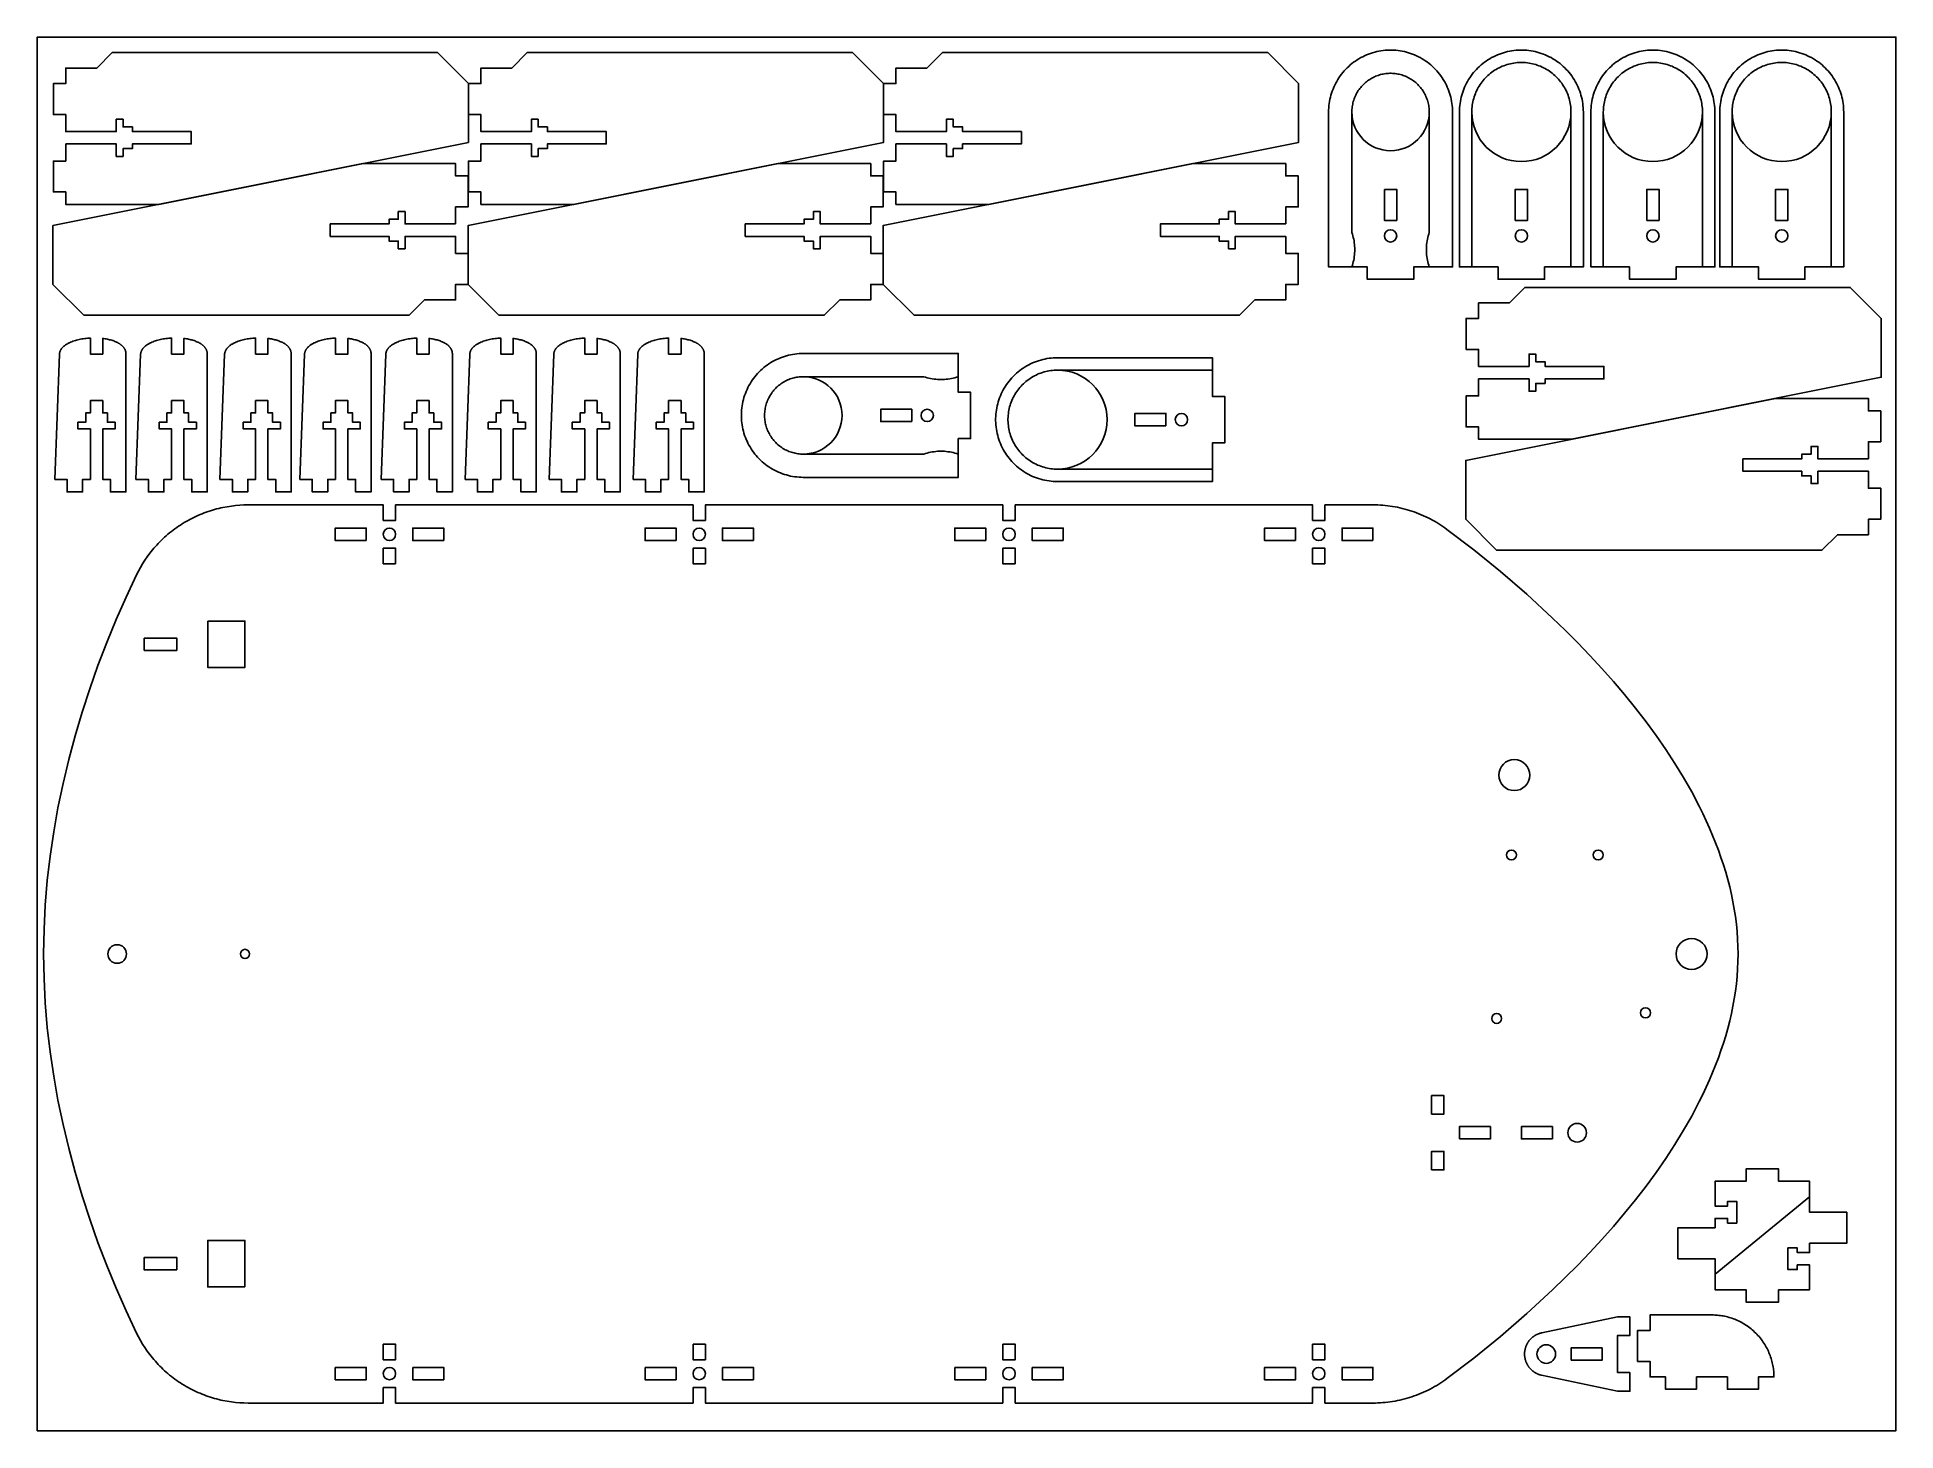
# Model space of a CAD drawing. Header units: millimetres. Extents: x 669 to 1269, y -19 to 431.
import ezdxf

# ---------------------------------------------------------------- set-up
doc = ezdxf.new("R2010")
doc.units = ezdxf.units.MM
doc.header["$MEASUREMENT"] = 0
doc.layers.add('curve', color=7, linetype='Continuous')

msp = doc.modelspace()

# ---------------------------------------------------------------- linework, layer by layer
at = {"layer": 'curve'}
for points in [[(668.83, -19.49), (1268.83, -19.49), (1268.83, 430.51), (668.83, 430.51), (668.83, -19.49)], [(1118.22, 356.34), (1125.72, 356.34), (1125.72, 406.34), (1125.71, 407.03), (1125.67, 407.72), (1125.61, 408.41), (1125.53, 409.09), (1125.42, 409.77), (1125.29, 410.45), (1125.14, 411.13), (1124.96, 411.79), (1124.76, 412.45), (1124.54, 413.11), (1124.29, 413.75), (1124.03, 414.39), (1123.74, 415.02), (1123.43, 415.63), (1123.1, 416.24), (1122.74, 416.83), (1122.37, 417.42), (1121.98, 417.98), (1121.57, 418.54), (1121.14, 419.08), (1120.69, 419.6), (1120.22, 420.11), (1119.74, 420.6), (1119.24, 421.08), (1118.72, 421.54), (1118.19, 421.98), (1117.64, 422.4), (1117.08, 422.8), (1116.51, 423.18), (1115.92, 423.54), (1115.32, 423.89), (1114.71, 424.21), (1114.08, 424.51), (1113.45, 424.78), (1112.81, 425.04), (1112.16, 425.27), (1111.5, 425.48), (1110.84, 425.67), (1110.17, 425.84), (1109.49, 425.98), (1108.81, 426.1), (1108.13, 426.19), (1107.44, 426.27), (1106.75, 426.31), (1106.06, 426.34), (1105.37, 426.34), (1104.68, 426.31), (1103.99, 426.27), (1103.31, 426.19), (1102.62, 426.1), (1101.94, 425.98), (1101.27, 425.84), (1100.6, 425.67), (1099.93, 425.48), (1099.28, 425.27), (1098.63, 425.04), (1097.99, 424.78), (1097.35, 424.51), (1096.73, 424.21), (1096.12, 423.89), (1095.52, 423.54), (1094.93, 423.18), (1094.36, 422.8), (1093.8, 422.4), (1093.25, 421.98), (1092.72, 421.54), (1092.2, 421.08), (1091.7, 420.6), (1091.22, 420.11), (1090.75, 419.6), (1090.3, 419.08), (1089.87, 418.54), (1089.46, 417.98), (1089.07, 417.42), (1088.69, 416.83), (1088.34, 416.24), (1088.01, 415.63), (1087.7, 415.02), (1087.41, 414.39), (1087.14, 413.75), (1086.9, 413.11), (1086.68, 412.45), (1086.48, 411.79), (1086.3, 411.13), (1086.15, 410.45), (1086.02, 409.77), (1085.91, 409.09), (1085.83, 408.41), (1085.77, 407.72), (1085.73, 407.03), (1085.72, 406.34), (1085.72, 356.34), (1093.22, 356.34), (1093.39, 356.88), (1093.55, 357.42), (1093.69, 357.97), (1093.81, 358.52), (1093.92, 359.08), (1094, 359.64), (1094.07, 360.2), (1094.11, 360.76), (1094.14, 361.33), (1094.15, 361.89), (1094.14, 362.46), (1094.11, 363.02), (1094.07, 363.59), (1094, 364.15), (1093.92, 364.71), (1093.81, 365.26), (1093.69, 365.82), (1093.55, 366.36), (1093.39, 366.91), (1093.22, 367.45), (1093.22, 406.34), (1093.23, 406.77), (1093.25, 407.2), (1093.29, 407.63), (1093.34, 408.06), (1093.4, 408.49), (1093.49, 408.91), (1093.58, 409.33), (1093.69, 409.75), (1093.82, 410.16), (1093.96, 410.57), (1094.11, 410.97), (1094.28, 411.37), (1094.46, 411.76), (1094.65, 412.15), (1094.86, 412.53), (1095.08, 412.9), (1095.31, 413.26), (1095.56, 413.62), (1095.81, 413.96), (1096.08, 414.3), (1096.36, 414.63), (1096.65, 414.95), (1096.96, 415.25), (1097.27, 415.55), (1097.59, 415.84), (1097.93, 416.11), (1098.27, 416.38), (1098.62, 416.63), (1098.98, 416.87), (1099.34, 417.09), (1099.72, 417.31), (1100.1, 417.51), (1100.49, 417.69), (1100.89, 417.87), (1101.29, 418.03), (1101.69, 418.17), (1102.1, 418.31), (1102.52, 418.42), (1102.94, 418.53), (1103.36, 418.61), (1103.78, 418.69), (1104.21, 418.75), (1104.64, 418.79), (1105.07, 418.82), (1105.5, 418.84), (1105.93, 418.84), (1106.37, 418.82), (1106.8, 418.79), (1107.23, 418.75), (1107.65, 418.69), (1108.08, 418.61), (1108.5, 418.53), (1108.92, 418.42), (1109.33, 418.31), (1109.75, 418.17), (1110.15, 418.03), (1110.55, 417.87), (1110.95, 417.69), (1111.34, 417.51), (1111.72, 417.31), (1112.09, 417.09), (1112.46, 416.87), (1112.82, 416.63), (1113.17, 416.38), (1113.51, 416.11), (1113.85, 415.84), (1114.17, 415.55), (1114.48, 415.25), (1114.78, 414.95), (1115.08, 414.63), (1115.36, 414.3), (1115.62, 413.96), (1115.88, 413.62), (1116.13, 413.26), (1116.36, 412.9), (1116.58, 412.53), (1116.79, 412.15), (1116.98, 411.76), (1117.16, 411.37), (1117.33, 410.97), (1117.48, 410.57), (1117.62, 410.16), (1117.74, 409.75), (1117.86, 409.33), (1117.95, 408.91), (1118.03, 408.49), (1118.1, 408.06), (1118.15, 407.63), (1118.19, 407.2), (1118.21, 406.77), (1118.22, 406.34), (1118.22, 367.45), (1118.04, 366.91), (1117.88, 366.36), (1117.74, 365.82), (1117.62, 365.26), (1117.52, 364.71), (1117.44, 364.15), (1117.37, 363.59), (1117.32, 363.02), (1117.29, 362.46), (1117.29, 361.89), (1117.29, 361.33), (1117.32, 360.76), (1117.37, 360.2), (1117.44, 359.64), (1117.52, 359.08), (1117.62, 358.52), (1117.74, 357.97), (1117.88, 357.42), (1118.04, 356.88), (1118.22, 356.34)], [(1131.95, 356.34), (1131.95, 406.34), (1131.96, 406.89), (1131.99, 407.44), (1132.04, 407.99), (1132.1, 408.54), (1132.19, 409.09), (1132.29, 409.63), (1132.42, 410.17), (1132.56, 410.7), (1132.72, 411.23), (1132.89, 411.75), (1133.09, 412.27), (1133.3, 412.78), (1133.54, 413.28), (1133.78, 413.78), (1134.05, 414.26), (1134.33, 414.73), (1134.63, 415.2), (1134.94, 415.65), (1135.27, 416.1), (1135.62, 416.53), (1135.97, 416.95), (1136.35, 417.36), (1136.74, 417.75), (1137.14, 418.13), (1137.55, 418.5), (1137.97, 418.85), (1138.41, 419.19), (1138.86, 419.51), (1139.32, 419.81), (1139.79, 420.1), (1140.27, 420.38), (1140.76, 420.63), (1141.26, 420.87), (1141.76, 421.1), (1142.28, 421.3), (1142.8, 421.49), (1143.32, 421.66), (1143.85, 421.81), (1144.39, 421.94), (1144.93, 422.05), (1145.48, 422.15), (1146.02, 422.22), (1146.57, 422.28), (1147.12, 422.32), (1147.67, 422.34), (1148.23, 422.34), (1148.78, 422.32), (1149.33, 422.28), (1149.88, 422.22), (1150.43, 422.15), (1150.97, 422.05), (1151.51, 421.94), (1152.05, 421.81), (1152.58, 421.66), (1153.1, 421.49), (1153.62, 421.3), (1154.14, 421.1), (1154.64, 420.87), (1155.14, 420.63), (1155.63, 420.38), (1156.11, 420.1), (1156.58, 419.81), (1157.04, 419.51), (1157.49, 419.19), (1157.93, 418.85), (1158.35, 418.5), (1158.77, 418.13), (1159.17, 417.75), (1159.55, 417.36), (1159.93, 416.95), (1160.29, 416.53), (1160.63, 416.1), (1160.96, 415.65), (1161.27, 415.2), (1161.57, 414.73), (1161.85, 414.26), (1162.12, 413.78), (1162.37, 413.28), (1162.6, 412.78), (1162.81, 412.27), (1163.01, 411.75), (1163.18, 411.23), (1163.34, 410.7), (1163.49, 410.17), (1163.61, 409.63), (1163.71, 409.09), (1163.8, 408.54), (1163.87, 407.99), (1163.91, 407.44), (1163.94, 406.89), (1163.95, 406.34), (1163.95, 356.34), (1167.95, 356.34), (1167.95, 406.34), (1167.94, 407.03), (1167.9, 407.72), (1167.84, 408.41), (1167.76, 409.09), (1167.65, 409.77), (1167.52, 410.45), (1167.37, 411.13), (1167.19, 411.79), (1166.99, 412.45), (1166.77, 413.11), (1166.53, 413.75), (1166.26, 414.39), (1165.97, 415.02), (1165.66, 415.63), (1165.33, 416.24), (1164.98, 416.83), (1164.6, 417.42), (1164.21, 417.98), (1163.8, 418.54), (1163.37, 419.08), (1162.92, 419.6), (1162.45, 420.11), (1161.97, 420.6), (1161.47, 421.08), (1160.95, 421.54), (1160.42, 421.98), (1159.87, 422.4), (1159.31, 422.8), (1158.74, 423.18), (1158.15, 423.54), (1157.55, 423.89), (1156.94, 424.21), (1156.32, 424.51), (1155.68, 424.78), (1155.04, 425.04), (1154.39, 425.27), (1153.74, 425.48), (1153.07, 425.67), (1152.4, 425.84), (1151.73, 425.98), (1151.05, 426.1), (1150.36, 426.19), (1149.67, 426.27), (1148.99, 426.31), (1148.3, 426.34), (1147.61, 426.34), (1146.92, 426.31), (1146.23, 426.27), (1145.54, 426.19), (1144.86, 426.1), (1144.18, 425.98), (1143.5, 425.84), (1142.83, 425.67), (1142.17, 425.48), (1141.51, 425.27), (1140.86, 425.04), (1140.22, 424.78), (1139.59, 424.51), (1138.96, 424.21), (1138.35, 423.89), (1137.75, 423.54), (1137.16, 423.18), (1136.59, 422.8), (1136.03, 422.4), (1135.48, 421.98), (1134.95, 421.54), (1134.43, 421.08), (1133.93, 420.6), (1133.45, 420.11), (1132.98, 419.6), (1132.53, 419.08), (1132.1, 418.54), (1131.69, 417.98), (1131.3, 417.42), (1130.93, 416.83), (1130.57, 416.24), (1130.24, 415.63), (1129.93, 415.02), (1129.64, 414.39), (1129.38, 413.75), (1129.13, 413.11), (1128.91, 412.45), (1128.71, 411.79), (1128.53, 411.13), (1128.38, 410.45), (1128.25, 409.77), (1128.14, 409.09), (1128.06, 408.41), (1128, 407.72), (1127.96, 407.03), (1127.95, 406.34), (1127.95, 356.34), (1131.95, 356.34)], [(1174.4, 356.34), (1174.4, 406.34), (1174.41, 406.89), (1174.44, 407.44), (1174.49, 407.99), (1174.56, 408.54), (1174.64, 409.09), (1174.75, 409.63), (1174.87, 410.17), (1175.01, 410.7), (1175.17, 411.23), (1175.35, 411.75), (1175.54, 412.27), (1175.76, 412.78), (1175.99, 413.28), (1176.24, 413.78), (1176.5, 414.26), (1176.78, 414.73), (1177.08, 415.2), (1177.4, 415.65), (1177.72, 416.1), (1178.07, 416.53), (1178.43, 416.95), (1178.8, 417.36), (1179.19, 417.75), (1179.59, 418.13), (1180, 418.5), (1180.43, 418.85), (1180.87, 419.19), (1181.32, 419.51), (1181.77, 419.81), (1182.25, 420.1), (1182.73, 420.38), (1183.21, 420.63), (1183.71, 420.87), (1184.22, 421.1), (1184.73, 421.3), (1185.25, 421.49), (1185.78, 421.66), (1186.31, 421.81), (1186.84, 421.94), (1187.38, 422.05), (1187.93, 422.15), (1188.48, 422.22), (1189.02, 422.28), (1189.58, 422.32), (1190.13, 422.34), (1190.68, 422.34), (1191.23, 422.32), (1191.78, 422.28), (1192.33, 422.22), (1192.88, 422.15), (1193.42, 422.05), (1193.96, 421.94), (1194.5, 421.81), (1195.03, 421.66), (1195.56, 421.49), (1196.08, 421.3), (1196.59, 421.1), (1197.1, 420.87), (1197.59, 420.63), (1198.08, 420.38), (1198.56, 420.1), (1199.03, 419.81), (1199.49, 419.51), (1199.94, 419.19), (1200.38, 418.85), (1200.81, 418.5), (1201.22, 418.13), (1201.62, 417.75), (1202.01, 417.36), (1202.38, 416.95), (1202.74, 416.53), (1203.08, 416.1), (1203.41, 415.65), (1203.73, 415.2), (1204.02, 414.73), (1204.31, 414.26), (1204.57, 413.78), (1204.82, 413.28), (1205.05, 412.78), (1205.26, 412.27), (1205.46, 411.75), (1205.64, 411.23), (1205.8, 410.7), (1205.94, 410.17), (1206.06, 409.63), (1206.17, 409.09), (1206.25, 408.54), (1206.32, 407.99), (1206.37, 407.44), (1206.39, 406.89), (1206.4, 406.34), (1206.4, 356.34), (1210.4, 356.34), (1210.4, 406.34), (1210.39, 407.03), (1210.36, 407.72), (1210.3, 408.41), (1210.21, 409.09), (1210.11, 409.77), (1209.98, 410.45), (1209.82, 411.13), (1209.65, 411.79), (1209.45, 412.45), (1209.22, 413.11), (1208.98, 413.75), (1208.71, 414.39), (1208.42, 415.02), (1208.11, 415.63), (1207.78, 416.24), (1207.43, 416.83), (1207.06, 417.42), (1206.67, 417.98), (1206.25, 418.54), (1205.82, 419.08), (1205.37, 419.6), (1204.91, 420.11), (1204.42, 420.6), (1203.92, 421.08), (1203.41, 421.54), (1202.87, 421.98), (1202.33, 422.4), (1201.77, 422.8), (1201.19, 423.18), (1200.6, 423.54), (1200, 423.89), (1199.39, 424.21), (1198.77, 424.51), (1198.14, 424.78), (1197.5, 425.04), (1196.85, 425.27), (1196.19, 425.48), (1195.52, 425.67), (1194.85, 425.84), (1194.18, 425.98), (1193.5, 426.1), (1192.81, 426.19), (1192.13, 426.27), (1191.44, 426.31), (1190.75, 426.34), (1190.06, 426.34), (1189.37, 426.31), (1188.68, 426.27), (1187.99, 426.19), (1187.31, 426.1), (1186.63, 425.98), (1185.95, 425.84), (1185.28, 425.67), (1184.62, 425.48), (1183.96, 425.27), (1183.31, 425.04), (1182.67, 424.78), (1182.04, 424.51), (1181.42, 424.21), (1180.81, 423.89), (1180.21, 423.54), (1179.62, 423.18), (1179.04, 422.8), (1178.48, 422.4), (1177.93, 421.98), (1177.4, 421.54), (1176.89, 421.08), (1176.38, 420.6), (1175.9, 420.11), (1175.43, 419.6), (1174.99, 419.08), (1174.55, 418.54), (1174.14, 417.98), (1173.75, 417.42), (1173.38, 416.83), (1173.03, 416.24), (1172.69, 415.63), (1172.38, 415.02), (1172.1, 414.39), (1171.83, 413.75), (1171.58, 413.11), (1171.36, 412.45), (1171.16, 411.79), (1170.99, 411.13), (1170.83, 410.45), (1170.7, 409.77), (1170.59, 409.09), (1170.51, 408.41), (1170.45, 407.72), (1170.42, 407.03), (1170.4, 406.34), (1170.4, 356.34), (1174.4, 356.34)], [(1216, 356.34), (1216, 406.34), (1216.01, 406.89), (1216.03, 407.44), (1216.08, 407.99), (1216.15, 408.54), (1216.23, 409.09), (1216.34, 409.63), (1216.46, 410.17), (1216.6, 410.7), (1216.76, 411.23), (1216.94, 411.75), (1217.14, 412.27), (1217.35, 412.78), (1217.58, 413.28), (1217.83, 413.78), (1218.09, 414.26), (1218.38, 414.73), (1218.67, 415.2), (1218.99, 415.65), (1219.32, 416.1), (1219.66, 416.53), (1220.02, 416.95), (1220.39, 417.36), (1220.78, 417.75), (1221.18, 418.13), (1221.6, 418.5), (1222.02, 418.85), (1222.46, 419.19), (1222.91, 419.51), (1223.37, 419.81), (1223.84, 420.1), (1224.32, 420.38), (1224.81, 420.63), (1225.3, 420.87), (1225.81, 421.1), (1226.32, 421.3), (1226.84, 421.49), (1227.37, 421.66), (1227.9, 421.81), (1228.44, 421.94), (1228.98, 422.05), (1229.52, 422.15), (1230.07, 422.22), (1230.62, 422.28), (1231.17, 422.32), (1231.72, 422.34), (1232.27, 422.34), (1232.83, 422.32), (1233.38, 422.28), (1233.93, 422.22), (1234.47, 422.15), (1235.02, 422.05), (1235.56, 421.94), (1236.09, 421.81), (1236.62, 421.66), (1237.15, 421.49), (1237.67, 421.3), (1238.18, 421.1), (1238.69, 420.87), (1239.19, 420.63), (1239.68, 420.38), (1240.16, 420.1), (1240.63, 419.81), (1241.09, 419.51), (1241.53, 419.19), (1241.97, 418.85), (1242.4, 418.5), (1242.81, 418.13), (1243.21, 417.75), (1243.6, 417.36), (1243.97, 416.95), (1244.33, 416.53), (1244.68, 416.1), (1245.01, 415.65), (1245.32, 415.2), (1245.62, 414.73), (1245.9, 414.26), (1246.16, 413.78), (1246.41, 413.28), (1246.64, 412.78), (1246.86, 412.27), (1247.05, 411.75), (1247.23, 411.23), (1247.39, 410.7), (1247.53, 410.17), (1247.65, 409.63), (1247.76, 409.09), (1247.84, 408.54), (1247.91, 407.99), (1247.96, 407.44), (1247.99, 406.89), (1248, 406.34), (1248, 356.34), (1252, 356.34), (1252, 406.34), (1251.98, 407.03), (1251.95, 407.72), (1251.89, 408.41), (1251.81, 409.09), (1251.7, 409.77), (1251.57, 410.45), (1251.42, 411.13), (1251.24, 411.79), (1251.04, 412.45), (1250.82, 413.11), (1250.57, 413.75), (1250.31, 414.39), (1250.02, 415.02), (1249.71, 415.63), (1249.37, 416.24), (1249.02, 416.83), (1248.65, 417.42), (1248.26, 417.98), (1247.85, 418.54), (1247.42, 419.08), (1246.97, 419.6), (1246.5, 420.11), (1246.02, 420.6), (1245.52, 421.08), (1245, 421.54), (1244.47, 421.98), (1243.92, 422.4), (1243.36, 422.8), (1242.78, 423.18), (1242.2, 423.54), (1241.6, 423.89), (1240.98, 424.21), (1240.36, 424.51), (1239.73, 424.78), (1239.09, 425.04), (1238.44, 425.27), (1237.78, 425.48), (1237.12, 425.67), (1236.45, 425.84), (1235.77, 425.98), (1235.09, 426.1), (1234.41, 426.19), (1233.72, 426.27), (1233.03, 426.31), (1232.34, 426.34), (1231.65, 426.34), (1230.96, 426.31), (1230.27, 426.27), (1229.59, 426.19), (1228.9, 426.1), (1228.22, 425.98), (1227.55, 425.84), (1226.88, 425.67), (1226.21, 425.48), (1225.55, 425.27), (1224.9, 425.04), (1224.26, 424.78), (1223.63, 424.51), (1223.01, 424.21), (1222.4, 423.89), (1221.8, 423.54), (1221.21, 423.18), (1220.64, 422.8), (1220.07, 422.4), (1219.53, 421.98), (1218.99, 421.54), (1218.48, 421.08), (1217.98, 420.6), (1217.49, 420.11), (1217.03, 419.6), (1216.58, 419.08), (1216.15, 418.54), (1215.74, 417.98), (1215.34, 417.42), (1214.97, 416.83), (1214.62, 416.24), (1214.29, 415.63), (1213.98, 415.02), (1213.69, 414.39), (1213.42, 413.75), (1213.18, 413.11), (1212.95, 412.45), (1212.75, 411.79), (1212.58, 411.13), (1212.42, 410.45), (1212.29, 409.77), (1212.19, 409.09), (1212.1, 408.41), (1212.04, 407.72), (1212.01, 407.03), (1212, 406.34), (1212, 356.34), (1216, 356.34)], [(678.05, 396.02), (694.35, 396.02), (694.35, 392.02), (696.55, 392.02), (696.55, 394.52), (699.55, 394.52), (699.55, 396.02), (718.55, 396.02), (718.55, 400.02), (699.55, 400.02), (699.55, 401.52), (696.55, 401.52), (696.55, 404.02), (694.35, 404.02), (694.35, 400.02), (678.05, 400.02), (678.05, 405.52), (674.05, 405.52), (674.05, 415.52), (678.05, 415.52), (678.05, 420.52), (688.05, 420.52), (693.05, 425.52), (798.05, 425.52), (808.05, 415.52), (808.05, 396.52), (708.05, 376.52), (678.05, 376.52), (678.05, 380.52), (674.05, 380.52), (674.05, 390.52), (678.05, 390.52), (678.05, 396.02)], [(812.05, 396.02), (828.35, 396.02), (828.35, 392.02), (830.55, 392.02), (830.55, 394.52), (833.55, 394.52), (833.55, 396.02), (852.55, 396.02), (852.55, 400.02), (833.55, 400.02), (833.55, 401.52), (830.55, 401.52), (830.55, 404.02), (828.35, 404.02), (828.35, 400.02), (812.05, 400.02), (812.05, 405.52), (808.05, 405.52), (808.05, 415.52), (812.05, 415.52), (812.05, 420.52), (822.05, 420.52), (827.05, 425.52), (932.05, 425.52), (942.05, 415.52), (942.05, 396.52), (842.05, 376.52), (812.05, 376.52), (812.05, 380.52), (808.05, 380.52), (808.05, 390.52), (812.05, 390.52), (812.05, 396.02)], [(946.05, 396.02), (962.35, 396.02), (962.35, 392.02), (964.55, 392.02), (964.55, 394.52), (967.55, 394.52), (967.55, 396.02), (986.55, 396.02), (986.55, 400.02), (967.55, 400.02), (967.55, 401.52), (964.55, 401.52), (964.55, 404.02), (962.35, 404.02), (962.35, 400.02), (946.05, 400.02), (946.05, 405.52), (942.05, 405.52), (942.05, 415.52), (946.05, 415.52), (946.05, 420.52), (956.05, 420.52), (961.05, 425.52), (1066.05, 425.52), (1076.05, 415.52), (1076.05, 396.52), (976.05, 376.52), (946.05, 376.52), (946.05, 380.52), (942.05, 380.52), (942.05, 390.52), (946.05, 390.52), (946.05, 396.02)], [(803.91, 370.19), (787.61, 370.19), (787.61, 374.19), (785.41, 374.19), (785.41, 371.69), (782.41, 371.69), (782.41, 370.19), (763.41, 370.19), (763.41, 366.19), (782.41, 366.19), (782.41, 364.69), (785.41, 364.69), (785.41, 362.19), (787.61, 362.19), (787.61, 366.19), (803.91, 366.19), (803.91, 360.69), (807.91, 360.69), (807.91, 350.69), (803.91, 350.69), (803.91, 345.69), (793.91, 345.69), (788.91, 340.69), (683.91, 340.69), (673.91, 350.69), (673.91, 369.69), (773.91, 389.69), (803.91, 389.69), (803.91, 385.69), (807.91, 385.69), (807.91, 375.69), (803.91, 375.69), (803.91, 370.19)], [(937.91, 370.19), (921.61, 370.19), (921.61, 374.19), (919.41, 374.19), (919.41, 371.69), (916.41, 371.69), (916.41, 370.19), (897.41, 370.19), (897.41, 366.19), (916.41, 366.19), (916.41, 364.69), (919.41, 364.69), (919.41, 362.19), (921.61, 362.19), (921.61, 366.19), (937.91, 366.19), (937.91, 360.69), (941.91, 360.69), (941.91, 350.69), (937.91, 350.69), (937.91, 345.69), (927.91, 345.69), (922.91, 340.69), (817.91, 340.69), (807.91, 350.69), (807.91, 369.69), (907.91, 389.69), (937.91, 389.69), (937.91, 385.69), (941.91, 385.69), (941.91, 375.69), (937.91, 375.69), (937.91, 370.19)], [(1071.91, 370.19), (1055.61, 370.19), (1055.61, 374.19), (1053.41, 374.19), (1053.41, 371.69), (1050.41, 371.69), (1050.41, 370.19), (1031.41, 370.19), (1031.41, 366.19), (1050.41, 366.19), (1050.41, 364.69), (1053.41, 364.69), (1053.41, 362.19), (1055.61, 362.19), (1055.61, 366.19), (1071.91, 366.19), (1071.91, 360.69), (1075.91, 360.69), (1075.91, 350.69), (1071.91, 350.69), (1071.91, 345.69), (1061.91, 345.69), (1056.91, 340.69), (951.91, 340.69), (941.91, 350.69), (941.91, 369.69), (1041.91, 389.69), (1071.91, 389.69), (1071.91, 385.69), (1075.91, 385.69), (1075.91, 375.69), (1071.91, 375.69), (1071.91, 370.19)], [(1103.72, 381.34), (1103.72, 371.34), (1107.72, 371.34), (1107.72, 381.34), (1103.72, 381.34)], [(1145.95, 371.34), (1149.95, 371.34), (1149.95, 381.34), (1145.95, 381.34), (1145.95, 371.34)], [(1188.4, 371.34), (1192.4, 371.34), (1192.4, 381.34), (1188.4, 381.34), (1188.4, 371.34)], [(1230, 371.34), (1234, 371.34), (1234, 381.34), (1230, 381.34), (1230, 371.34)], [(1093.22, 356.34), (1098.22, 356.34), (1098.22, 352.34), (1113.22, 352.34), (1113.22, 356.34), (1118.22, 356.34)], [(1131.95, 356.34), (1140.45, 356.34), (1140.45, 352.34), (1155.45, 352.34), (1155.45, 356.34), (1163.95, 356.34)], [(1174.4, 356.34), (1182.9, 356.34), (1182.9, 352.34), (1197.9, 352.34), (1197.9, 356.34), (1206.4, 356.34)], [(1216, 356.34), (1224.5, 356.34), (1224.5, 352.34), (1239.5, 352.34), (1239.5, 356.34), (1248, 356.34)], [(1134.11, 320.18), (1150.41, 320.18), (1150.41, 316.18), (1152.61, 316.18), (1152.61, 318.68), (1155.61, 318.68), (1155.61, 320.18), (1174.61, 320.18), (1174.61, 324.18), (1155.61, 324.18), (1155.61, 325.68), (1152.61, 325.68), (1152.61, 328.18), (1150.41, 328.18), (1150.41, 324.18), (1134.11, 324.18), (1134.11, 329.68), (1130.11, 329.68), (1130.11, 339.68), (1134.11, 339.68), (1134.11, 344.68), (1144.11, 344.68), (1149.11, 349.68), (1254.11, 349.68), (1264.11, 339.68), (1264.11, 320.68), (1164.11, 300.68), (1134.11, 300.68), (1134.11, 304.68), (1130.11, 304.68), (1130.11, 314.68), (1134.11, 314.68), (1134.11, 320.18)], [(674.49, 287.69), (675.99, 328.19), (676, 328.26), (676.01, 328.34), (676.02, 328.41), (676.04, 328.48), (676.05, 328.55), (676.07, 328.62), (676.09, 328.7), (676.11, 328.77), (676.13, 328.84), (676.15, 328.9), (676.18, 328.97), (676.2, 329.04), (676.23, 329.11), (676.26, 329.18), (676.29, 329.24), (676.32, 329.31), (676.35, 329.37), (676.39, 329.44), (676.42, 329.5), (676.46, 329.57), (676.5, 329.63), (676.54, 329.69), (676.58, 329.76), (676.62, 329.82), (676.67, 329.88), (676.71, 329.94), (676.81, 330.06), (676.91, 330.18), (677.01, 330.29), (677.12, 330.41), (677.23, 330.52), (677.35, 330.63), (677.47, 330.74), (677.6, 330.84), (677.73, 330.94), (677.87, 331.05), (678.01, 331.14), (678.16, 331.24), (678.3, 331.34), (678.46, 331.43), (678.61, 331.52), (678.77, 331.61), (678.94, 331.69), (679.11, 331.78), (679.28, 331.86), (679.63, 332.02), (679.99, 332.17), (680.37, 332.31), (680.76, 332.44), (681.15, 332.57), (681.56, 332.68), (681.98, 332.79), (682.4, 332.89), (682.83, 332.97), (683.27, 333.05), (683.71, 333.13), (684.16, 333.19), (684.62, 333.24), (685.07, 333.29), (685.53, 333.33), (685.99, 333.35), (685.99, 328.19), (689.99, 328.19), (689.99, 333.22), (690.37, 333.17), (690.75, 333.11), (691.12, 333.05), (691.49, 332.98), (691.85, 332.9), (692.21, 332.82), (692.55, 332.73), (692.89, 332.63), (693.23, 332.52), (693.55, 332.41), (693.86, 332.29), (694.17, 332.17), (694.46, 332.03), (694.75, 331.9), (694.88, 331.82), (695.02, 331.75), (695.15, 331.67), (695.28, 331.6), (695.41, 331.52), (695.53, 331.44), (695.65, 331.35), (695.77, 331.27), (695.88, 331.18), (695.99, 331.09), (696.1, 331.01), (696.2, 330.91), (696.3, 330.82), (696.4, 330.73), (696.49, 330.63), (696.58, 330.53), (696.66, 330.43), (696.75, 330.33), (696.82, 330.22), (696.9, 330.12), (696.97, 330.01), (697.03, 329.9), (697.06, 329.85), (697.09, 329.79), (697.12, 329.74), (697.15, 329.68), (697.18, 329.62), (697.2, 329.57), (697.23, 329.51), (697.25, 329.45), (697.28, 329.39), (697.3, 329.33), (697.32, 329.27), (697.34, 329.21), (697.36, 329.15), (697.37, 329.09), (697.39, 329.03), (697.41, 328.97), (697.42, 328.9), (697.43, 328.84), (697.44, 328.78), (697.45, 328.72), (697.46, 328.65), (697.47, 328.59), (697.48, 328.52), (697.48, 328.46), (697.49, 328.39), (697.49, 328.32), (697.49, 328.26), (697.49, 283.69), (692.49, 283.69), (692.49, 287.69), (689.99, 287.69), (689.99, 303.99), (693.99, 303.99), (693.99, 306.19), (691.49, 306.19), (691.49, 309.19), (689.99, 309.19), (689.99, 313.19), (685.99, 313.19), (685.99, 309.19), (684.49, 309.19), (684.49, 306.19), (681.99, 306.19), (681.99, 303.99), (685.99, 303.99), (685.99, 287.69), (683.49, 287.69), (683.49, 283.69), (678.49, 283.69), (678.49, 287.69), (674.49, 287.69)], [(700.72, 287.69), (702.22, 328.19), (702.23, 328.26), (702.24, 328.34), (702.26, 328.41), (702.27, 328.48), (702.29, 328.55), (702.3, 328.62), (702.32, 328.7), (702.34, 328.77), (702.36, 328.84), (702.38, 328.9), (702.41, 328.97), (702.44, 329.04), (702.46, 329.11), (702.49, 329.18), (702.52, 329.24), (702.55, 329.31), (702.59, 329.37), (702.62, 329.44), (702.66, 329.5), (702.69, 329.57), (702.73, 329.63), (702.77, 329.69), (702.81, 329.76), (702.86, 329.82), (702.9, 329.88), (702.94, 329.94), (703.04, 330.06), (703.14, 330.18), (703.24, 330.29), (703.35, 330.41), (703.46, 330.52), (703.58, 330.63), (703.71, 330.74), (703.83, 330.84), (703.97, 330.94), (704.1, 331.05), (704.24, 331.14), (704.39, 331.24), (704.54, 331.34), (704.69, 331.43), (704.85, 331.52), (705.01, 331.61), (705.17, 331.69), (705.34, 331.78), (705.51, 331.86), (705.86, 332.02), (706.22, 332.17), (706.6, 332.31), (706.99, 332.44), (707.38, 332.57), (707.79, 332.68), (708.21, 332.79), (708.63, 332.89), (709.06, 332.97), (709.5, 333.05), (709.95, 333.13), (710.39, 333.19), (710.85, 333.24), (711.3, 333.29), (711.76, 333.33), (712.22, 333.35), (712.22, 328.19), (716.22, 328.19), (716.22, 333.22), (716.61, 333.17), (716.98, 333.11), (717.36, 333.05), (717.72, 332.98), (718.08, 332.9), (718.44, 332.82), (718.79, 332.73), (719.13, 332.63), (719.46, 332.52), (719.78, 332.41), (720.09, 332.29), (720.4, 332.17), (720.69, 332.03), (720.98, 331.9), (721.12, 331.82), (721.25, 331.75), (721.38, 331.67), (721.51, 331.6), (721.64, 331.52), (721.76, 331.44), (721.88, 331.35), (722, 331.27), (722.11, 331.18), (722.22, 331.09), (722.33, 331.01), (722.43, 330.91), (722.53, 330.82), (722.63, 330.73), (722.72, 330.63), (722.81, 330.53), (722.9, 330.43), (722.98, 330.33), (723.06, 330.22), (723.13, 330.12), (723.2, 330.01), (723.26, 329.9), (723.3, 329.85), (723.33, 329.79), (723.36, 329.74), (723.38, 329.68), (723.41, 329.62), (723.44, 329.57), (723.46, 329.51), (723.49, 329.45), (723.51, 329.39), (723.53, 329.33), (723.55, 329.27), (723.57, 329.21), (723.59, 329.15), (723.61, 329.09), (723.62, 329.03), (723.64, 328.97), (723.65, 328.9), (723.66, 328.84), (723.68, 328.78), (723.69, 328.72), (723.69, 328.65), (723.7, 328.59), (723.71, 328.52), (723.71, 328.46), (723.72, 328.39), (723.72, 328.32), (723.72, 328.26), (723.72, 283.69), (718.72, 283.69), (718.72, 287.69), (716.22, 287.69), (716.22, 303.99), (720.22, 303.99), (720.22, 306.19), (717.72, 306.19), (717.72, 309.19), (716.22, 309.19), (716.22, 313.19), (712.22, 313.19), (712.22, 309.19), (710.72, 309.19), (710.72, 306.19), (708.22, 306.19), (708.22, 303.99), (712.22, 303.99), (712.22, 287.69), (709.72, 287.69), (709.72, 283.69), (704.72, 283.69), (704.72, 287.69), (700.72, 287.69)], [(727.83, 287.69), (729.33, 328.19), (729.34, 328.26), (729.35, 328.34), (729.36, 328.41), (729.38, 328.48), (729.39, 328.55), (729.41, 328.62), (729.43, 328.7), (729.45, 328.77), (729.47, 328.84), (729.49, 328.9), (729.52, 328.97), (729.54, 329.04), (729.57, 329.11), (729.6, 329.18), (729.63, 329.24), (729.66, 329.31), (729.69, 329.37), (729.73, 329.44), (729.76, 329.5), (729.8, 329.57), (729.84, 329.63), (729.88, 329.69), (729.92, 329.76), (729.96, 329.82), (730.01, 329.88), (730.05, 329.94), (730.14, 330.06), (730.24, 330.18), (730.35, 330.29), (730.46, 330.41), (730.57, 330.52), (730.69, 330.63), (730.81, 330.74), (730.94, 330.84), (731.07, 330.94), (731.21, 331.05), (731.35, 331.14), (731.49, 331.24), (731.64, 331.34), (731.8, 331.43), (731.95, 331.52), (732.11, 331.61), (732.28, 331.69), (732.44, 331.78), (732.61, 331.86), (732.97, 332.02), (733.33, 332.17), (733.71, 332.31), (734.09, 332.44), (734.49, 332.57), (734.9, 332.68), (735.31, 332.79), (735.74, 332.89), (736.17, 332.97), (736.61, 333.05), (737.05, 333.13), (737.5, 333.19), (737.95, 333.24), (738.41, 333.29), (738.87, 333.33), (739.33, 333.35), (739.33, 328.19), (743.33, 328.19), (743.33, 333.22), (743.71, 333.17), (744.09, 333.11), (744.46, 333.05), (744.83, 332.98), (745.19, 332.9), (745.55, 332.82), (745.89, 332.73), (746.23, 332.63), (746.56, 332.52), (746.89, 332.41), (747.2, 332.29), (747.51, 332.17), (747.8, 332.03), (748.08, 331.9), (748.22, 331.82), (748.36, 331.75), (748.49, 331.67), (748.62, 331.6), (748.74, 331.52), (748.87, 331.44), (748.99, 331.35), (749.1, 331.27), (749.22, 331.18), (749.33, 331.09), (749.44, 331.01), (749.54, 330.91), (749.64, 330.82), (749.74, 330.73), (749.83, 330.63), (749.92, 330.53), (750, 330.43), (750.08, 330.33), (750.16, 330.22), (750.24, 330.12), (750.31, 330.01), (750.37, 329.9), (750.4, 329.85), (750.43, 329.79), (750.46, 329.74), (750.49, 329.68), (750.52, 329.62), (750.54, 329.57), (750.57, 329.51), (750.59, 329.45), (750.61, 329.39), (750.64, 329.33), (750.66, 329.27), (750.68, 329.21), (750.7, 329.15), (750.71, 329.09), (750.73, 329.03), (750.74, 328.97), (750.76, 328.9), (750.77, 328.84), (750.78, 328.78), (750.79, 328.72), (750.8, 328.65), (750.81, 328.59), (750.82, 328.52), (750.82, 328.46), (750.83, 328.39), (750.83, 328.32), (750.83, 328.26), (750.83, 283.69), (745.83, 283.69), (745.83, 287.69), (743.33, 287.69), (743.33, 303.99), (747.33, 303.99), (747.33, 306.19), (744.83, 306.19), (744.83, 309.19), (743.33, 309.19), (743.33, 313.19), (739.33, 313.19), (739.33, 309.19), (737.83, 309.19), (737.83, 306.19), (735.33, 306.19), (735.33, 303.99), (739.33, 303.99), (739.33, 287.69), (736.83, 287.69), (736.83, 283.69), (731.83, 283.69), (731.83, 287.69), (727.83, 287.69)], [(753.63, 287.69), (755.13, 328.19), (755.13, 328.26), (755.15, 328.34), (755.16, 328.41), (755.17, 328.48), (755.19, 328.55), (755.2, 328.62), (755.22, 328.7), (755.24, 328.77), (755.26, 328.84), (755.29, 328.9), (755.31, 328.97), (755.34, 329.04), (755.36, 329.11), (755.39, 329.18), (755.42, 329.24), (755.45, 329.31), (755.49, 329.37), (755.52, 329.44), (755.56, 329.5), (755.59, 329.57), (755.63, 329.63), (755.67, 329.69), (755.71, 329.76), (755.76, 329.82), (755.8, 329.88), (755.85, 329.94), (755.94, 330.06), (756.04, 330.18), (756.14, 330.29), (756.25, 330.41), (756.37, 330.52), (756.48, 330.63), (756.61, 330.74), (756.74, 330.84), (756.87, 330.94), (757, 331.05), (757.14, 331.14), (757.29, 331.24), (757.44, 331.34), (757.59, 331.43), (757.75, 331.52), (757.91, 331.61), (758.07, 331.69), (758.24, 331.78), (758.41, 331.86), (758.76, 332.02), (759.12, 332.17), (759.5, 332.31), (759.89, 332.44), (760.29, 332.57), (760.69, 332.68), (761.11, 332.79), (761.53, 332.89), (761.96, 332.97), (762.4, 333.05), (762.85, 333.13), (763.3, 333.19), (763.75, 333.24), (764.21, 333.29), (764.66, 333.33), (765.13, 333.35), (765.13, 328.19), (769.13, 328.19), (769.13, 333.22), (769.51, 333.17), (769.89, 333.11), (770.26, 333.05), (770.62, 332.98), (770.99, 332.9), (771.34, 332.82), (771.69, 332.73), (772.03, 332.63), (772.36, 332.52), (772.68, 332.41), (773, 332.29), (773.3, 332.17), (773.59, 332.03), (773.88, 331.9), (774.02, 331.82), (774.15, 331.75), (774.28, 331.67), (774.41, 331.6), (774.54, 331.52), (774.66, 331.44), (774.78, 331.35), (774.9, 331.27), (775.01, 331.18), (775.12, 331.09), (775.23, 331.01), (775.33, 330.91), (775.43, 330.82), (775.53, 330.73), (775.62, 330.63), (775.71, 330.53), (775.8, 330.43), (775.88, 330.33), (775.96, 330.22), (776.03, 330.12), (776.1, 330.01), (776.17, 329.9), (776.2, 329.85), (776.23, 329.79), (776.26, 329.74), (776.28, 329.68), (776.31, 329.62), (776.34, 329.57), (776.36, 329.51), (776.39, 329.45), (776.41, 329.39), (776.43, 329.33), (776.45, 329.27), (776.47, 329.21), (776.49, 329.15), (776.51, 329.09), (776.52, 329.03), (776.54, 328.97), (776.55, 328.9), (776.56, 328.84), (776.58, 328.78), (776.59, 328.72), (776.6, 328.65), (776.6, 328.59), (776.61, 328.52), (776.62, 328.46), (776.62, 328.39), (776.62, 328.32), (776.63, 328.26), (776.63, 283.69), (771.63, 283.69), (771.63, 287.69), (769.13, 287.69), (769.13, 303.99), (773.13, 303.99), (773.13, 306.19), (770.63, 306.19), (770.63, 309.19), (769.13, 309.19), (769.13, 313.19), (765.13, 313.19), (765.13, 309.19), (763.63, 309.19), (763.63, 306.19), (761.13, 306.19), (761.13, 303.99), (765.13, 303.99), (765.13, 287.69), (762.63, 287.69), (762.63, 283.69), (757.63, 283.69), (757.63, 287.69), (753.63, 287.69)], [(779.86, 287.69), (781.36, 328.19), (781.37, 328.26), (781.38, 328.34), (781.39, 328.41), (781.4, 328.48), (781.42, 328.55), (781.44, 328.62), (781.45, 328.7), (781.47, 328.77), (781.5, 328.84), (781.52, 328.9), (781.54, 328.97), (781.57, 329.04), (781.6, 329.11), (781.62, 329.18), (781.65, 329.24), (781.69, 329.31), (781.72, 329.37), (781.75, 329.44), (781.79, 329.5), (781.83, 329.57), (781.86, 329.63), (781.9, 329.69), (781.95, 329.76), (781.99, 329.82), (782.03, 329.88), (782.08, 329.94), (782.17, 330.06), (782.27, 330.18), (782.38, 330.29), (782.48, 330.41), (782.6, 330.52), (782.72, 330.63), (782.84, 330.74), (782.97, 330.84), (783.1, 330.94), (783.24, 331.05), (783.38, 331.14), (783.52, 331.24), (783.67, 331.34), (783.82, 331.43), (783.98, 331.52), (784.14, 331.61), (784.3, 331.69), (784.47, 331.78), (784.64, 331.86), (784.99, 332.02), (785.36, 332.17), (785.73, 332.31), (786.12, 332.44), (786.52, 332.57), (786.93, 332.68), (787.34, 332.79), (787.77, 332.89), (788.2, 332.97), (788.63, 333.05), (789.08, 333.13), (789.53, 333.19), (789.98, 333.24), (790.44, 333.29), (790.9, 333.33), (791.36, 333.35), (791.36, 328.19), (795.36, 328.19), (795.36, 333.22), (795.74, 333.17), (796.12, 333.11), (796.49, 333.05), (796.86, 332.98), (797.22, 332.9), (797.57, 332.82), (797.92, 332.73), (798.26, 332.63), (798.59, 332.52), (798.91, 332.41), (799.23, 332.29), (799.53, 332.17), (799.83, 332.03), (800.11, 331.9), (800.25, 331.82), (800.38, 331.75), (800.52, 331.67), (800.64, 331.6), (800.77, 331.52), (800.89, 331.44), (801.01, 331.35), (801.13, 331.27), (801.24, 331.18), (801.35, 331.09), (801.46, 331.01), (801.57, 330.91), (801.67, 330.82), (801.76, 330.73), (801.85, 330.63), (801.94, 330.53), (802.03, 330.43), (802.11, 330.33), (802.19, 330.22), (802.26, 330.12), (802.33, 330.01), (802.4, 329.9), (802.43, 329.85), (802.46, 329.79), (802.49, 329.74), (802.52, 329.68), (802.54, 329.62), (802.57, 329.57), (802.59, 329.51), (802.62, 329.45), (802.64, 329.39), (802.66, 329.33), (802.68, 329.27), (802.7, 329.21), (802.72, 329.15), (802.74, 329.09), (802.76, 329.03), (802.77, 328.97), (802.78, 328.9), (802.8, 328.84), (802.81, 328.78), (802.82, 328.72), (802.83, 328.65), (802.84, 328.59), (802.84, 328.52), (802.85, 328.46), (802.85, 328.39), (802.86, 328.32), (802.86, 328.26), (802.86, 283.69), (797.86, 283.69), (797.86, 287.69), (795.36, 287.69), (795.36, 303.99), (799.36, 303.99), (799.36, 306.19), (796.86, 306.19), (796.86, 309.19), (795.36, 309.19), (795.36, 313.19), (791.36, 313.19), (791.36, 309.19), (789.86, 309.19), (789.86, 306.19), (787.36, 306.19), (787.36, 303.99), (791.36, 303.99), (791.36, 287.69), (788.86, 287.69), (788.86, 283.69), (783.86, 283.69), (783.86, 287.69), (779.86, 287.69)], [(806.96, 287.69), (808.46, 328.19), (808.47, 328.26), (808.48, 328.34), (808.5, 328.41), (808.51, 328.48), (808.52, 328.55), (808.54, 328.62), (808.56, 328.7), (808.58, 328.77), (808.6, 328.84), (808.62, 328.9), (808.65, 328.97), (808.67, 329.04), (808.7, 329.11), (808.73, 329.18), (808.76, 329.24), (808.79, 329.31), (808.83, 329.37), (808.86, 329.44), (808.9, 329.5), (808.93, 329.57), (808.97, 329.63), (809.01, 329.69), (809.05, 329.76), (809.09, 329.82), (809.14, 329.88), (809.18, 329.94), (809.28, 330.06), (809.38, 330.18), (809.48, 330.29), (809.59, 330.41), (809.7, 330.52), (809.82, 330.63), (809.95, 330.74), (810.07, 330.84), (810.21, 330.94), (810.34, 331.05), (810.48, 331.14), (810.63, 331.24), (810.78, 331.34), (810.93, 331.43), (811.09, 331.52), (811.25, 331.61), (811.41, 331.69), (811.58, 331.78), (811.75, 331.86), (812.1, 332.02), (812.46, 332.17), (812.84, 332.31), (813.23, 332.44), (813.62, 332.57), (814.03, 332.68), (814.45, 332.79), (814.87, 332.89), (815.3, 332.97), (815.74, 333.05), (816.18, 333.13), (816.63, 333.19), (817.09, 333.24), (817.54, 333.29), (818, 333.33), (818.46, 333.35), (818.46, 328.19), (822.46, 328.19), (822.46, 333.22), (822.85, 333.17), (823.22, 333.11), (823.6, 333.05), (823.96, 332.98), (824.32, 332.9), (824.68, 332.82), (825.03, 332.73), (825.36, 332.63), (825.7, 332.52), (826.02, 332.41), (826.33, 332.29), (826.64, 332.17), (826.93, 332.03), (827.22, 331.9), (827.35, 331.82), (827.49, 331.75), (827.62, 331.67), (827.75, 331.6), (827.88, 331.52), (828, 331.44), (828.12, 331.35), (828.24, 331.27), (828.35, 331.18), (828.46, 331.09), (828.57, 331.01), (828.67, 330.91), (828.77, 330.82), (828.87, 330.73), (828.96, 330.63), (829.05, 330.53), (829.14, 330.43), (829.22, 330.33), (829.29, 330.22), (829.37, 330.12), (829.44, 330.01), (829.5, 329.9), (829.54, 329.85), (829.57, 329.79), (829.59, 329.74), (829.62, 329.68), (829.65, 329.62), (829.68, 329.57), (829.7, 329.51), (829.73, 329.45), (829.75, 329.39), (829.77, 329.33), (829.79, 329.27), (829.81, 329.21), (829.83, 329.15), (829.85, 329.09), (829.86, 329.03), (829.88, 328.97), (829.89, 328.9), (829.9, 328.84), (829.91, 328.78), (829.92, 328.72), (829.93, 328.65), (829.94, 328.59), (829.95, 328.52), (829.95, 328.46), (829.96, 328.39), (829.96, 328.32), (829.96, 328.26), (829.96, 283.69), (824.96, 283.69), (824.96, 287.69), (822.46, 287.69), (822.46, 303.99), (826.46, 303.99), (826.46, 306.19), (823.96, 306.19), (823.96, 309.19), (822.46, 309.19), (822.46, 313.19), (818.46, 313.19), (818.46, 309.19), (816.96, 309.19), (816.96, 306.19), (814.46, 306.19), (814.46, 303.99), (818.46, 303.99), (818.46, 287.69), (815.96, 287.69), (815.96, 283.69), (810.96, 283.69), (810.96, 287.69), (806.96, 287.69)], [(834.07, 287.69), (835.57, 328.19), (835.58, 328.26), (835.59, 328.34), (835.6, 328.41), (835.62, 328.48), (835.63, 328.55), (835.65, 328.62), (835.67, 328.7), (835.69, 328.77), (835.71, 328.84), (835.73, 328.9), (835.75, 328.97), (835.78, 329.04), (835.81, 329.11), (835.84, 329.18), (835.87, 329.24), (835.9, 329.31), (835.93, 329.37), (835.97, 329.44), (836, 329.5), (836.04, 329.57), (836.08, 329.63), (836.12, 329.69), (836.16, 329.76), (836.2, 329.82), (836.24, 329.88), (836.29, 329.94), (836.38, 330.06), (836.48, 330.18), (836.59, 330.29), (836.7, 330.41), (836.81, 330.52), (836.93, 330.63), (837.05, 330.74), (837.18, 330.84), (837.31, 330.94), (837.45, 331.05), (837.59, 331.14), (837.73, 331.24), (837.88, 331.34), (838.04, 331.43), (838.19, 331.52), (838.35, 331.61), (838.52, 331.69), (838.68, 331.78), (838.85, 331.86), (839.21, 332.02), (839.57, 332.17), (839.95, 332.31), (840.33, 332.44), (840.73, 332.57), (841.14, 332.68), (841.55, 332.79), (841.98, 332.89), (842.41, 332.97), (842.85, 333.05), (843.29, 333.13), (843.74, 333.19), (844.19, 333.24), (844.65, 333.29), (845.11, 333.33), (845.57, 333.35), (845.57, 328.19), (849.57, 328.19), (849.57, 333.22), (849.95, 333.17), (850.33, 333.11), (850.7, 333.05), (851.07, 332.98), (851.43, 332.9), (851.78, 332.82), (852.13, 332.73), (852.47, 332.63), (852.8, 332.52), (853.13, 332.41), (853.44, 332.29), (853.74, 332.17), (854.04, 332.03), (854.32, 331.9), (854.46, 331.82), (854.6, 331.75), (854.73, 331.67), (854.86, 331.6), (854.98, 331.52), (855.11, 331.44), (855.23, 331.35), (855.34, 331.27), (855.46, 331.18), (855.57, 331.09), (855.67, 331.01), (855.78, 330.91), (855.88, 330.82), (855.97, 330.73), (856.07, 330.63), (856.16, 330.53), (856.24, 330.43), (856.32, 330.33), (856.4, 330.22), (856.47, 330.12), (856.54, 330.01), (856.61, 329.9), (856.64, 329.85), (856.67, 329.79), (856.7, 329.74), (856.73, 329.68), (856.76, 329.62), (856.78, 329.57), (856.81, 329.51), (856.83, 329.45), (856.85, 329.39), (856.88, 329.33), (856.9, 329.27), (856.92, 329.21), (856.93, 329.15), (856.95, 329.09), (856.97, 329.03), (856.98, 328.97), (857, 328.9), (857.01, 328.84), (857.02, 328.78), (857.03, 328.72), (857.04, 328.65), (857.05, 328.59), (857.06, 328.52), (857.06, 328.46), (857.06, 328.39), (857.07, 328.32), (857.07, 328.26), (857.07, 283.69), (852.07, 283.69), (852.07, 287.69), (849.57, 287.69), (849.57, 303.99), (853.57, 303.99), (853.57, 306.19), (851.07, 306.19), (851.07, 309.19), (849.57, 309.19), (849.57, 313.19), (845.57, 313.19), (845.57, 309.19), (844.07, 309.19), (844.07, 306.19), (841.57, 306.19), (841.57, 303.99), (845.57, 303.99), (845.57, 287.69), (843.07, 287.69), (843.07, 283.69), (838.07, 283.69), (838.07, 287.69), (834.07, 287.69)], [(861.18, 287.69), (862.68, 328.19), (862.69, 328.26), (862.7, 328.34), (862.71, 328.41), (862.72, 328.48), (862.74, 328.55), (862.75, 328.62), (862.77, 328.7), (862.79, 328.77), (862.81, 328.84), (862.84, 328.9), (862.86, 328.97), (862.89, 329.04), (862.91, 329.11), (862.94, 329.18), (862.97, 329.24), (863, 329.31), (863.04, 329.37), (863.07, 329.44), (863.11, 329.5), (863.15, 329.57), (863.18, 329.63), (863.22, 329.69), (863.26, 329.76), (863.31, 329.82), (863.35, 329.88), (863.4, 329.94), (863.49, 330.06), (863.59, 330.18), (863.69, 330.29), (863.8, 330.41), (863.92, 330.52), (864.04, 330.63), (864.16, 330.74), (864.29, 330.84), (864.42, 330.94), (864.55, 331.05), (864.7, 331.14), (864.84, 331.24), (864.99, 331.34), (865.14, 331.43), (865.3, 331.52), (865.46, 331.61), (865.62, 331.69), (865.79, 331.78), (865.96, 331.86), (866.31, 332.02), (866.68, 332.17), (867.05, 332.31), (867.44, 332.44), (867.84, 332.57), (868.24, 332.68), (868.66, 332.79), (869.08, 332.89), (869.52, 332.97), (869.95, 333.05), (870.4, 333.13), (870.85, 333.19), (871.3, 333.24), (871.76, 333.29), (872.22, 333.33), (872.68, 333.35), (872.68, 328.19), (876.68, 328.19), (876.68, 333.22), (877.06, 333.17), (877.44, 333.11), (877.81, 333.05), (878.18, 332.98), (878.54, 332.9), (878.89, 332.82), (879.24, 332.73), (879.58, 332.63), (879.91, 332.52), (880.23, 332.41), (880.55, 332.29), (880.85, 332.17), (881.15, 332.03), (881.43, 331.9), (881.57, 331.82), (881.7, 331.75), (881.83, 331.67), (881.96, 331.6), (882.09, 331.52), (882.21, 331.44), (882.33, 331.35), (882.45, 331.27), (882.56, 331.18), (882.67, 331.09), (882.78, 331.01), (882.88, 330.91), (882.98, 330.82), (883.08, 330.73), (883.17, 330.63), (883.26, 330.53), (883.35, 330.43), (883.43, 330.33), (883.51, 330.22), (883.58, 330.12), (883.65, 330.01), (883.72, 329.9), (883.75, 329.85), (883.78, 329.79), (883.81, 329.74), (883.84, 329.68), (883.86, 329.62), (883.89, 329.57), (883.91, 329.51), (883.94, 329.45), (883.96, 329.39), (883.98, 329.33), (884, 329.27), (884.02, 329.21), (884.04, 329.15), (884.06, 329.09), (884.07, 329.03), (884.09, 328.97), (884.1, 328.9), (884.12, 328.84), (884.13, 328.78), (884.14, 328.72), (884.15, 328.65), (884.15, 328.59), (884.16, 328.52), (884.17, 328.46), (884.17, 328.39), (884.17, 328.32), (884.18, 328.26), (884.18, 283.69), (879.18, 283.69), (879.18, 287.69), (876.68, 287.69), (876.68, 303.99), (880.68, 303.99), (880.68, 306.19), (878.18, 306.19), (878.18, 309.19), (876.68, 309.19), (876.68, 313.19), (872.68, 313.19), (872.68, 309.19), (871.18, 309.19), (871.18, 306.19), (868.68, 306.19), (868.68, 303.99), (872.68, 303.99), (872.68, 287.69), (870.18, 287.69), (870.18, 283.69), (865.18, 283.69), (865.18, 287.69), (861.18, 287.69)], [(966.14, 320.88), (966.14, 328.38), (916.14, 328.38), (915.45, 328.37), (914.76, 328.33), (914.08, 328.27), (913.39, 328.19), (912.71, 328.08), (912.03, 327.95), (911.36, 327.8), (910.69, 327.62), (910.03, 327.42), (909.38, 327.2), (908.73, 326.96), (908.09, 326.69), (907.47, 326.4), (906.85, 326.09), (906.24, 325.76), (905.65, 325.41), (905.07, 325.03), (904.5, 324.64), (903.95, 324.23), (903.41, 323.8), (902.88, 323.35), (902.37, 322.88), (901.88, 322.4), (901.41, 321.9), (900.95, 321.38), (900.51, 320.85), (900.09, 320.3), (899.68, 319.74), (899.3, 319.17), (898.94, 318.58), (898.6, 317.98), (898.28, 317.37), (897.98, 316.75), (897.7, 316.11), (897.44, 315.47), (897.21, 314.82), (897, 314.17), (896.81, 313.5), (896.65, 312.83), (896.5, 312.16), (896.39, 311.48), (896.29, 310.79), (896.22, 310.1), (896.17, 309.42), (896.15, 308.73), (896.15, 308.04), (896.17, 307.35), (896.22, 306.66), (896.29, 305.97), (896.39, 305.29), (896.5, 304.61), (896.65, 303.93), (896.81, 303.26), (897, 302.6), (897.21, 301.94), (897.44, 301.29), (897.7, 300.65), (897.98, 300.02), (898.28, 299.39), (898.6, 298.78), (898.94, 298.18), (899.3, 297.59), (899.68, 297.02), (900.09, 296.46), (900.51, 295.91), (900.95, 295.38), (901.41, 294.86), (901.88, 294.36), (902.37, 293.88), (902.88, 293.41), (903.41, 292.96), (903.95, 292.53), (904.5, 292.12), (905.07, 291.73), (905.65, 291.35), (906.24, 291), (906.85, 290.67), (907.47, 290.36), (908.09, 290.07), (908.73, 289.81), (909.38, 289.56), (910.03, 289.34), (910.69, 289.14), (911.36, 288.96), (912.03, 288.81), (912.71, 288.68), (913.39, 288.57), (914.08, 288.49), (914.76, 288.43), (915.45, 288.39), (916.14, 288.38), (966.14, 288.38), (966.14, 295.88), (965.61, 296.06), (965.06, 296.21), (964.52, 296.35), (963.96, 296.48), (963.41, 296.58), (962.85, 296.66), (962.29, 296.73), (961.72, 296.78), (961.16, 296.8), (960.59, 296.81), (960.03, 296.8), (959.46, 296.78), (958.9, 296.73), (958.34, 296.66), (957.78, 296.58), (957.22, 296.48), (956.67, 296.35), (956.12, 296.21), (955.58, 296.06), (955.04, 295.88), (916.14, 295.88), (915.71, 295.89), (915.28, 295.91), (914.85, 295.95), (914.42, 296), (914, 296.07), (913.57, 296.15), (913.15, 296.24), (912.74, 296.35), (912.32, 296.48), (911.91, 296.62), (911.51, 296.77), (911.11, 296.94), (910.72, 297.12), (910.34, 297.31), (909.96, 297.52), (909.59, 297.74), (909.22, 297.97), (908.87, 298.22), (908.52, 298.47), (908.18, 298.74), (907.86, 299.02), (907.54, 299.32), (907.23, 299.62), (906.93, 299.93), (906.65, 300.25), (906.37, 300.59), (906.11, 300.93), (905.86, 301.28), (905.62, 301.64), (905.39, 302.01), (905.18, 302.38), (904.98, 302.76), (904.79, 303.15), (904.62, 303.55), (904.46, 303.95), (904.31, 304.35), (904.18, 304.76), (904.06, 305.18), (903.96, 305.6), (903.87, 306.02), (903.8, 306.45), (903.74, 306.87), (903.69, 307.3), (903.66, 307.73), (903.65, 308.16), (903.65, 308.6), (903.66, 309.03), (903.69, 309.46), (903.74, 309.89), (903.8, 310.31), (903.87, 310.74), (903.96, 311.16), (904.06, 311.58), (904.18, 312), (904.31, 312.41), (904.46, 312.81), (904.62, 313.21), (904.79, 313.61), (904.98, 314), (905.18, 314.38), (905.39, 314.75), (905.62, 315.12), (905.86, 315.48), (906.11, 315.83), (906.37, 316.17), (906.65, 316.51), (906.93, 316.83), (907.23, 317.14), (907.54, 317.45), (907.86, 317.74), (908.18, 318.02), (908.52, 318.29), (908.87, 318.54), (909.22, 318.79), (909.59, 319.02), (909.96, 319.24), (910.34, 319.45), (910.72, 319.64), (911.11, 319.82), (911.51, 319.99), (911.91, 320.14), (912.32, 320.28), (912.74, 320.41), (913.15, 320.52), (913.57, 320.61), (914, 320.69), (914.42, 320.76), (914.85, 320.81), (915.28, 320.85), (915.71, 320.87), (916.14, 320.88), (955.04, 320.88), (955.58, 320.7), (956.12, 320.55), (956.67, 320.41), (957.22, 320.29), (957.78, 320.18), (958.34, 320.1), (958.9, 320.03), (959.46, 319.98), (960.03, 319.96), (960.59, 319.95), (961.16, 319.96), (961.72, 319.98), (962.29, 320.03), (962.85, 320.1), (963.41, 320.18), (963.96, 320.29), (964.52, 320.41), (965.06, 320.55), (965.61, 320.7), (966.14, 320.88)], [(1048.22, 291.01), (998.22, 291.01), (997.67, 291.02), (997.12, 291.05), (996.57, 291.09), (996.02, 291.16), (995.47, 291.25), (994.93, 291.35), (994.39, 291.47), (993.86, 291.62), (993.33, 291.77), (992.81, 291.95), (992.29, 292.15), (991.78, 292.36), (991.28, 292.59), (990.79, 292.84), (990.3, 293.11), (989.83, 293.39), (989.36, 293.69), (988.91, 294), (988.46, 294.33), (988.03, 294.67), (987.61, 295.03), (987.21, 295.41), (986.81, 295.79), (986.43, 296.19), (986.06, 296.61), (985.71, 297.03), (985.38, 297.47), (985.05, 297.92), (984.75, 298.38), (984.46, 298.85), (984.19, 299.33), (983.93, 299.82), (983.69, 300.32), (983.47, 300.82), (983.26, 301.34), (983.08, 301.85), (982.91, 302.38), (982.76, 302.91), (982.62, 303.45), (982.51, 303.99), (982.42, 304.53), (982.34, 305.08), (982.28, 305.63), (982.24, 306.18), (982.22, 306.73), (982.22, 307.28), (982.24, 307.84), (982.28, 308.39), (982.34, 308.94), (982.42, 309.48), (982.51, 310.03), (982.62, 310.57), (982.76, 311.11), (982.91, 311.64), (983.08, 312.16), (983.26, 312.68), (983.47, 313.2), (983.69, 313.7), (983.93, 314.2), (984.19, 314.69), (984.46, 315.17), (984.75, 315.64), (985.05, 316.1), (985.38, 316.55), (985.71, 316.98), (986.06, 317.41), (986.43, 317.82), (986.81, 318.22), (987.21, 318.61), (987.61, 318.98), (988.03, 319.34), (988.46, 319.69), (988.91, 320.02), (989.36, 320.33), (989.83, 320.63), (990.3, 320.91), (990.79, 321.18), (991.28, 321.42), (991.78, 321.66), (992.29, 321.87), (992.81, 322.06), (993.33, 322.24), (993.86, 322.4), (994.39, 322.54), (994.93, 322.67), (995.47, 322.77), (996.02, 322.86), (996.57, 322.92), (997.12, 322.97), (997.67, 323), (998.22, 323.01), (1048.22, 323.01), (1048.22, 327.01), (998.22, 327.01), (997.53, 327), (996.84, 326.96), (996.15, 326.9), (995.47, 326.82), (994.79, 326.71), (994.11, 326.58), (993.44, 326.43), (992.77, 326.25), (992.11, 326.05), (991.45, 325.83), (990.81, 325.58), (990.17, 325.32), (989.54, 325.03), (988.93, 324.72), (988.32, 324.39), (987.73, 324.03), (987.15, 323.66), (986.58, 323.27), (986.02, 322.86), (985.48, 322.43), (984.96, 321.98), (984.45, 321.51), (983.96, 321.03), (983.48, 320.53), (983.03, 320.01), (982.59, 319.48), (982.16, 318.93), (981.76, 318.37), (981.38, 317.8), (981.02, 317.21), (980.68, 316.61), (980.36, 316), (980.06, 315.37), (979.78, 314.74), (979.52, 314.1), (979.29, 313.45), (979.08, 312.79), (978.89, 312.13), (978.72, 311.46), (978.58, 310.78), (978.46, 310.1), (978.37, 309.42), (978.3, 308.73), (978.25, 308.04), (978.23, 307.35), (978.23, 306.66), (978.25, 305.97), (978.3, 305.28), (978.37, 304.6), (978.46, 303.91), (978.58, 303.23), (978.72, 302.56), (978.89, 301.89), (979.08, 301.22), (979.29, 300.57), (979.52, 299.92), (979.78, 299.28), (980.06, 298.64), (980.36, 298.02), (980.68, 297.41), (981.02, 296.81), (981.38, 296.22), (981.76, 295.65), (982.16, 295.09), (982.59, 294.54), (983.03, 294.01), (983.48, 293.49), (983.96, 292.99), (984.45, 292.51), (984.96, 292.04), (985.48, 291.59), (986.02, 291.16), (986.58, 290.75), (987.15, 290.36), (987.73, 289.98), (988.32, 289.63), (988.93, 289.3), (989.54, 288.99), (990.17, 288.7), (990.81, 288.43), (991.45, 288.19), (992.11, 287.97), (992.77, 287.77), (993.44, 287.59), (994.11, 287.44), (994.79, 287.31), (995.47, 287.2), (996.15, 287.12), (996.84, 287.06), (997.53, 287.02), (998.22, 287.01), (1048.22, 287.01), (1048.22, 291.01)], [(966.14, 295.88), (966.14, 300.88), (970.14, 300.88), (970.14, 315.88), (966.14, 315.88), (966.14, 320.88)], [(1048.22, 291.01), (1048.22, 299.51), (1052.22, 299.51), (1052.22, 314.51), (1048.22, 314.51), (1048.22, 323.01)], [(1259.97, 294.35), (1243.67, 294.35), (1243.67, 298.35), (1241.47, 298.35), (1241.47, 295.85), (1238.47, 295.85), (1238.47, 294.35), (1219.47, 294.35), (1219.47, 290.35), (1238.47, 290.35), (1238.47, 288.85), (1241.47, 288.85), (1241.47, 286.35), (1243.67, 286.35), (1243.67, 290.35), (1259.97, 290.35), (1259.97, 284.85), (1263.97, 284.85), (1263.97, 274.85), (1259.97, 274.85), (1259.97, 269.85), (1249.97, 269.85), (1244.97, 264.85), (1139.97, 264.85), (1129.97, 274.85), (1129.97, 293.85), (1229.97, 313.85), (1259.97, 313.85), (1259.97, 309.85), (1263.97, 309.85), (1263.97, 299.85), (1259.97, 299.85), (1259.97, 294.35)], [(951.14, 306.38), (951.14, 310.38), (941.14, 310.38), (941.14, 306.38), (951.14, 306.38)], [(1033.22, 305.01), (1033.22, 309.01), (1023.22, 309.01), (1023.22, 305.01), (1033.22, 305.01)], [(1084.55, 279.48), (1100.84, 279.48), (1101.63, 279.45), (1102.42, 279.41), (1103.21, 279.36), (1104, 279.29), (1104.79, 279.2), (1105.59, 279.1), (1106.38, 278.98), (1107.17, 278.85), (1107.96, 278.7), (1108.74, 278.53), (1109.52, 278.35), (1110.3, 278.15), (1111.08, 277.93), (1111.85, 277.7), (1112.62, 277.46), (1113.38, 277.2), (1114.14, 276.92), (1114.89, 276.63), (1115.64, 276.32), (1116.37, 276), (1117.1, 275.67), (1117.83, 275.32), (1118.54, 274.96), (1119.25, 274.58), (1119.94, 274.19), (1120.63, 273.78), (1121.31, 273.37), (1121.98, 272.94), (1122.63, 272.5), (1123.28, 272.05), (1123.92, 271.59), (1132.56, 264.97), (1141.18, 257.97), (1149.7, 250.62), (1158.04, 242.94), (1162.12, 238.99), (1166.13, 234.97), (1170.06, 230.87), (1173.9, 226.71), (1177.64, 222.49), (1181.28, 218.21), (1184.79, 213.87), (1188.18, 209.47), (1191.44, 205.03), (1194.55, 200.54), (1197.51, 196.01), (1200.31, 191.43), (1202.93, 186.82), (1205.38, 182.17), (1206.53, 179.83), (1207.63, 177.49), (1208.69, 175.14), (1209.69, 172.78), (1210.64, 170.42), (1211.54, 168.05), (1212.38, 165.68), (1213.17, 163.3), (1213.9, 160.91), (1214.58, 158.52), (1215.19, 156.13), (1215.75, 153.73), (1216.24, 151.34), (1216.67, 148.93), (1217.04, 146.53), (1217.35, 144.12), (1217.58, 141.71), (1217.76, 139.3), (1217.86, 136.89), (1217.9, 134.48), (1217.86, 132.07), (1217.76, 129.66), (1217.58, 127.25), (1217.35, 124.85), (1217.04, 122.44), (1216.67, 120.04), (1216.24, 117.63), (1215.75, 115.23), (1215.19, 112.84), (1214.58, 110.45), (1213.9, 108.06), (1213.17, 105.67), (1212.38, 103.29), (1211.54, 100.92), (1210.64, 98.55), (1209.69, 96.19), (1208.69, 93.83), (1207.63, 91.48), (1206.53, 89.13), (1205.38, 86.8), (1202.93, 82.15), (1200.31, 77.54), (1197.51, 72.96), (1194.55, 68.43), (1191.44, 63.94), (1188.18, 59.5), (1184.79, 55.1), (1181.28, 50.76), (1177.64, 46.48), (1173.9, 42.26), (1170.06, 38.1), (1166.13, 34), (1162.12, 29.98), (1158.04, 26.03), (1149.7, 18.35), (1141.18, 11), (1132.56, 4), (1123.92, -2.62), (1123.28, -3.08), (1122.63, -3.53), (1121.98, -3.97), (1121.31, -4.4), (1120.63, -4.82), (1119.94, -5.22), (1119.25, -5.61), (1118.54, -5.99), (1117.83, -6.35), (1117.1, -6.7), (1116.37, -7.03), (1115.64, -7.35), (1114.89, -7.66), (1114.14, -7.95), (1113.38, -8.23), (1112.62, -8.49), (1111.85, -8.73), (1111.08, -8.96), (1110.3, -9.18), (1109.52, -9.38), (1108.74, -9.56), (1107.96, -9.73), (1107.17, -9.88), (1106.38, -10.01), (1105.59, -10.13), (1104.79, -10.23), (1104, -10.32), (1103.21, -10.39), (1102.42, -10.45), (1101.63, -10.48), (1100.84, -10.51), (1084.55, -10.52), (1084.55, -5.52), (1080.55, -5.52), (1080.55, -10.52), (984.55, -10.52), (984.55, -5.52), (980.55, -5.52), (980.55, -10.52), (884.55, -10.52), (884.55, -5.52), (880.55, -5.52), (880.55, -10.52), (784.55, -10.52), (784.55, -5.52), (780.55, -5.52), (780.55, -10.52), (736.92, -10.52), (735.59, -10.49), (734.24, -10.43), (732.89, -10.31), (731.53, -10.15), (730.16, -9.94), (728.8, -9.68), (728.12, -9.54), (727.44, -9.38), (726.76, -9.2), (726.08, -9.02), (725.4, -8.82), (724.73, -8.61), (724.05, -8.39), (723.38, -8.16), (722.72, -7.91), (722.05, -7.65), (721.39, -7.38), (720.73, -7.09), (720.08, -6.8), (719.44, -6.49), (718.79, -6.17), (718.16, -5.84), (717.52, -5.5), (716.9, -5.14), (716.28, -4.78), (715.67, -4.4), (715.06, -4.02), (714.46, -3.62), (713.87, -3.21), (713.29, -2.79), (712.71, -2.36), (712.15, -1.92), (711.59, -1.47), (711.04, -1.01), (710.5, -0.55), (709.97, -0.07), (709.44, 0.42), (708.93, 0.91), (708.43, 1.41), (707.93, 1.92), (707.45, 2.44), (706.98, 2.96), (706.52, 3.49), (706.07, 4.03), (705.63, 4.57), (705.2, 5.12), (704.37, 6.24), (703.59, 7.37), (702.85, 8.53), (702.16, 9.7), (701.51, 10.88), (700.91, 12.07), (697.54, 19.25), (694.34, 26.52), (691.31, 33.88), (688.46, 41.32), (685.8, 48.83), (683.33, 56.4), (681.07, 64.04), (679.01, 71.73), (677.17, 79.47), (675.55, 87.25), (674.16, 95.06), (673.01, 102.91), (672.1, 110.78), (671.45, 118.67), (671.05, 126.58), (670.91, 134.48), (671.05, 142.39), (671.45, 150.29), (672.1, 158.18), (673.01, 166.06), (674.16, 173.9), (675.55, 181.72), (677.17, 189.5), (679.01, 197.24), (681.07, 204.93), (683.33, 212.57), (685.8, 220.14), (688.46, 227.65), (691.31, 235.09), (694.34, 242.45), (697.54, 249.72), (700.91, 256.9), (701.51, 258.09), (702.16, 259.27), (702.85, 260.44), (703.59, 261.6), (704.37, 262.73), (705.2, 263.85), (705.63, 264.4), (706.07, 264.94), (706.52, 265.48), (706.98, 266.01), (707.45, 266.53), (707.93, 267.05), (708.43, 267.56), (708.93, 268.06), (709.44, 268.55), (709.97, 269.04), (710.5, 269.51), (711.04, 269.98), (711.59, 270.44), (712.15, 270.89), (712.71, 271.33), (713.29, 271.76), (713.87, 272.18), (714.46, 272.59), (715.06, 272.98), (715.67, 273.37), (716.28, 273.75), (716.9, 274.11), (717.52, 274.47), (718.16, 274.81), (718.79, 275.14), (719.44, 275.46), (720.08, 275.77), (720.73, 276.06), (721.39, 276.35), (722.05, 276.62), (722.72, 276.88), (723.38, 277.12), (724.05, 277.36), (724.73, 277.58), (725.4, 277.79), (726.08, 277.99), (726.76, 278.17), (727.44, 278.34), (728.12, 278.5), (728.8, 278.65), (730.16, 278.91), (731.53, 279.12), (732.89, 279.28), (734.24, 279.39), (735.59, 279.46), (780.55, 279.48), (780.55, 274.48), (784.55, 274.48), (784.55, 279.48), (880.55, 279.48), (880.55, 274.48), (884.55, 274.48), (884.55, 279.48), (980.55, 279.48), (980.55, 274.48), (984.55, 274.48), (984.55, 279.48), (1080.55, 279.48), (1080.55, 274.48), (1084.55, 274.48), (1084.55, 279.48)], [(775.05, 267.98), (765.05, 267.98), (765.05, 271.98), (775.05, 271.98), (775.05, 267.98)], [(800.05, 267.98), (790.05, 267.98), (790.05, 271.98), (800.05, 271.98), (800.05, 267.98)], [(875.05, 267.98), (865.05, 267.98), (865.05, 271.98), (875.05, 271.98), (875.05, 267.98)], [(900.05, 267.98), (890.05, 267.98), (890.05, 271.98), (900.05, 271.98), (900.05, 267.98)], [(975.05, 267.98), (965.05, 267.98), (965.05, 271.98), (975.05, 271.98), (975.05, 267.98)], [(1000.05, 267.98), (990.05, 267.98), (990.05, 271.98), (1000.05, 271.98), (1000.05, 267.98)], [(1075.05, 267.98), (1065.05, 267.98), (1065.05, 271.98), (1075.05, 271.98), (1075.05, 267.98)], [(1100.05, 267.98), (1090.05, 267.98), (1090.05, 271.98), (1100.05, 271.98), (1100.05, 267.98)], [(784.55, 260.48), (784.55, 265.48), (780.55, 265.48), (780.55, 260.48), (784.55, 260.48)], [(884.55, 260.48), (884.55, 265.48), (880.55, 265.48), (880.55, 260.48), (884.55, 260.48)], [(984.55, 260.48), (984.55, 265.48), (980.55, 265.48), (980.55, 260.48), (984.55, 260.48)], [(1084.55, 260.48), (1084.55, 265.48), (1080.55, 265.48), (1080.55, 260.48), (1084.55, 260.48)], [(723.91, 241.98), (735.91, 241.98), (735.91, 226.98), (723.91, 226.98), (723.91, 241.98)], [(703.41, 236.48), (713.91, 236.48), (713.91, 232.48), (703.41, 232.48), (703.41, 236.48)], [(1118.95, 82.76), (1122.95, 82.76), (1122.95, 88.76), (1118.95, 88.76), (1118.95, 82.76)], [(1127.95, 74.75), (1137.95, 74.75), (1137.95, 78.75), (1127.95, 78.75), (1127.95, 74.75)], [(1157.95, 74.75), (1147.95, 74.75), (1147.95, 78.75), (1157.95, 78.75), (1157.95, 74.75)], [(1118.95, 64.74), (1122.95, 64.74), (1122.95, 70.74), (1118.95, 70.74), (1118.95, 64.74)], [(1210.5, 31.07), (1210.5, 36.07), (1198.5, 36.07), (1198.5, 46.07), (1210.5, 46.07), (1210.5, 49.07), (1214.5, 49.07), (1214.5, 47.57), (1217.5, 47.57), (1217.5, 54.57), (1214.5, 54.57), (1214.5, 53.07), (1210.5, 53.07), (1210.5, 61.07), (1220.5, 61.07), (1220.5, 65.07), (1231, 65.07), (1231, 61.07), (1241, 61.07), (1241, 56.07), (1210.5, 31.07)], [(1241, 56.07), (1241, 51.07), (1253, 51.07), (1253, 41.07), (1241, 41.07), (1241, 38.07), (1237, 38.07), (1237, 39.57), (1234, 39.57), (1234, 32.57), (1237, 32.57), (1237, 34.07), (1241, 34.07), (1241, 26.07), (1231, 26.07), (1231, 22.07), (1220.5, 22.07), (1220.5, 26.07), (1210.5, 26.07), (1210.5, 31.07)], [(713.91, 32.48), (703.41, 32.48), (703.41, 36.48), (713.91, 36.48), (713.91, 32.48)], [(735.91, 26.98), (723.91, 26.98), (723.91, 41.98), (735.91, 41.98), (735.91, 26.98)], [(1154.54, 12.15), (1154.4, 12.12), (1154.26, 12.08), (1154.12, 12.05), (1153.98, 12.01), (1153.84, 11.96), (1153.7, 11.92), (1153.56, 11.87), (1153.42, 11.81), (1153.28, 11.76), (1153.14, 11.7), (1153, 11.64), (1152.87, 11.57), (1152.73, 11.5), (1152.6, 11.43), (1152.47, 11.35), (1152.33, 11.27), (1152.2, 11.19), (1152.07, 11.11), (1151.95, 11.02), (1151.82, 10.93), (1151.7, 10.84), (1151.58, 10.74), (1151.46, 10.64), (1151.34, 10.54), (1151.23, 10.44), (1151.11, 10.33), (1151, 10.22), (1150.89, 10.11), (1150.79, 9.99), (1150.69, 9.88), (1150.58, 9.76), (1150.49, 9.64), (1150.39, 9.52), (1150.3, 9.39), (1150.21, 9.26), (1150.13, 9.14), (1150.04, 9.01), (1149.96, 8.88), (1149.89, 8.74), (1149.81, 8.61), (1149.74, 8.48), (1149.68, 8.34), (1149.61, 8.2), (1149.55, 8.07), (1149.49, 7.93), (1149.44, 7.79), (1149.39, 7.65), (1149.34, 7.51), (1149.29, 7.37), (1149.25, 7.23), (1149.21, 7.09), (1149.18, 6.95), (1149.15, 6.81), (1149.12, 6.67), (1149.09, 6.53), (1149.07, 6.39), (1149.05, 6.25), (1149.03, 6.11), (1149.01, 5.98), (1149, 5.84), (1148.99, 5.7), (1148.99, 5.57), (1148.98, 5.43), (1148.98, 5.3), (1148.98, 5.17), (1148.99, 5.03), (1148.99, 4.9), (1149, 4.76), (1149.01, 4.62), (1149.03, 4.49), (1149.05, 4.35), (1149.07, 4.21), (1149.09, 4.07), (1149.12, 3.93), (1149.15, 3.79), (1149.18, 3.65), (1149.21, 3.51), (1149.25, 3.37), (1149.29, 3.23), (1149.34, 3.09), (1149.39, 2.95), (1149.44, 2.81), (1149.49, 2.67), (1149.55, 2.54), (1149.61, 2.4), (1149.68, 2.26), (1149.74, 2.13), (1149.81, 1.99), (1149.89, 1.86), (1149.96, 1.72), (1150.04, 1.59), (1150.13, 1.46), (1150.21, 1.34), (1150.3, 1.21), (1150.39, 1.09), (1150.49, 0.96), (1150.58, 0.84), (1150.69, 0.72), (1150.79, 0.61), (1150.89, 0.49), (1151, 0.38), (1151.11, 0.27), (1151.23, 0.16), (1151.34, 0.06), (1151.46, -0.04), (1151.58, -0.14), (1151.7, -0.24), (1151.82, -0.33), (1151.95, -0.42), (1152.07, -0.51), (1152.2, -0.59), (1152.33, -0.67), (1152.47, -0.75), (1152.6, -0.83), (1152.73, -0.9), (1152.87, -0.97), (1153, -1.03), (1153.14, -1.1), (1153.28, -1.16), (1153.42, -1.21), (1153.56, -1.27), (1153.7, -1.32), (1153.84, -1.36), (1153.98, -1.41), (1154.12, -1.45), (1154.26, -1.48), (1154.4, -1.52), (1178.98, -6.71), (1182.98, -6.71), (1182.98, -0.71), (1178.98, -0.71), (1178.98, 5.3), (1178.98, 11.31), (1182.98, 11.31), (1182.98, 17.31), (1178.98, 17.31), (1154.54, 12.15)], [(1204.48, -2.08), (1214.48, -2.08), (1214.48, -6.08), (1224.48, -6.08), (1224.48, -2.08), (1229.48, -2.08), (1229.47, -1.64), (1229.46, -1.19), (1229.43, -0.74), (1229.4, -0.28), (1229.35, 0.17), (1229.29, 0.63), (1229.22, 1.1), (1229.14, 1.56), (1229.05, 2.02), (1228.95, 2.49), (1228.83, 2.96), (1228.7, 3.42), (1228.56, 3.89), (1228.41, 4.36), (1228.25, 4.82), (1228.07, 5.28), (1227.88, 5.74), (1227.68, 6.2), (1227.47, 6.65), (1227.24, 7.11), (1227, 7.55), (1226.75, 8), (1226.49, 8.43), (1226.22, 8.86), (1225.93, 9.29), (1225.63, 9.71), (1225.32, 10.12), (1225, 10.53), (1224.67, 10.92), (1224.33, 11.31), (1223.98, 11.69), (1223.62, 12.06), (1223.25, 12.42), (1222.87, 12.78), (1222.48, 13.12), (1222.08, 13.45), (1221.68, 13.77), (1221.26, 14.08), (1220.85, 14.37), (1220.42, 14.66), (1219.99, 14.93), (1219.55, 15.2), (1219.11, 15.45), (1218.66, 15.69), (1218.21, 15.91), (1217.76, 16.13), (1217.3, 16.33), (1216.84, 16.52), (1216.38, 16.69), (1215.91, 16.86), (1215.45, 17.01), (1214.98, 17.15), (1214.51, 17.28), (1214.05, 17.39), (1213.58, 17.49), (1213.12, 17.59), (1212.65, 17.67), (1212.19, 17.74), (1211.73, 17.79), (1211.27, 17.84), (1210.82, 17.87), (1210.37, 17.9), (1209.92, 17.92), (1189.48, 17.92), (1189.48, 12.92), (1185.48, 12.92), (1185.48, 2.92), (1189.48, 2.92), (1189.48, -2.08), (1194.48, -2.08), (1194.48, -6.08), (1204.48, -6.08), (1204.48, -2.08)], [(780.55, 8.48), (784.55, 8.48), (784.55, 3.48), (780.55, 3.48), (780.55, 8.48)], [(880.55, 8.48), (884.55, 8.48), (884.55, 3.48), (880.55, 3.48), (880.55, 8.48)], [(980.55, 8.48), (984.55, 8.48), (984.55, 3.48), (980.55, 3.48), (980.55, 8.48)], [(1080.55, 8.48), (1084.55, 8.48), (1084.55, 3.48), (1080.55, 3.48), (1080.55, 8.48)], [(1163.98, 3.3), (1173.98, 3.3), (1173.98, 7.3), (1163.98, 7.3), (1163.98, 3.3)], [(765.05, 0.98), (765.05, -3.02), (775.05, -3.02), (775.05, 0.98), (765.05, 0.98)], [(790.05, 0.98), (790.05, -3.02), (800.05, -3.02), (800.05, 0.98), (790.05, 0.98)], [(865.05, 0.98), (865.05, -3.02), (875.05, -3.02), (875.05, 0.98), (865.05, 0.98)], [(890.05, 0.98), (890.05, -3.02), (900.05, -3.02), (900.05, 0.98), (890.05, 0.98)], [(965.05, 0.98), (965.05, -3.02), (975.05, -3.02), (975.05, 0.98), (965.05, 0.98)], [(990.05, 0.98), (990.05, -3.02), (1000.05, -3.02), (1000.05, 0.98), (990.05, 0.98)], [(1075.05, 0.98), (1065.05, 0.98), (1065.05, -3.02), (1075.05, -3.02), (1075.05, 0.98)], [(1100.05, -3.02), (1100.05, 0.98), (1090.05, 0.98), (1090.05, -3.02), (1100.05, -3.02)]]:
    msp.add_lwpolyline(points, dxfattribs=at)
for centre, radius in [((1105.72, 366.34), 2), ((1147.95, 366.34), 2), ((1190.4, 366.34), 2), ((1232, 366.34), 2), ((956.14, 308.38), 2), ((1038.22, 307.01), 2), ((782.55, 269.98), 2), ((882.55, 269.98), 2), ((982.55, 269.98), 2), ((1082.55, 269.98), 2), ((1145.67, 192.22), 5), ((1144.74, 166.44), 1.61), ((1172.74, 166.44), 1.61), ((1202.9, 134.48), 5), ((694.65, 134.48), 3), ((735.91, 134.48), 1.5), ((1139.97, 113.67), 1.61), ((1188.01, 115.48), 1.61), ((1165.95, 76.75), 3), ((1155.98, 5.3), 3), ((782.55, -1.02), 2), ((882.55, -1.02), 2), ((982.55, -1.02), 2), ((1082.55, -1.02), 2)]:
    msp.add_circle(centre, radius, dxfattribs=at)
for centre, radius, start, end in [((1105.72, 406.34), 12.5, 180, 0), ((1147.95, 406.34), 16, 180, 0), ((1190.4, 406.34), 16, 180, 0), ((1232, 406.34), 16, 180, 0), ((916.14, 308.38), 12.5, 270, 90), ((998.22, 307.01), 16, 270, 90)]:
    msp.add_arc(centre, radius, start, end, dxfattribs=at)

doc.saveas('drawing.dxf')
